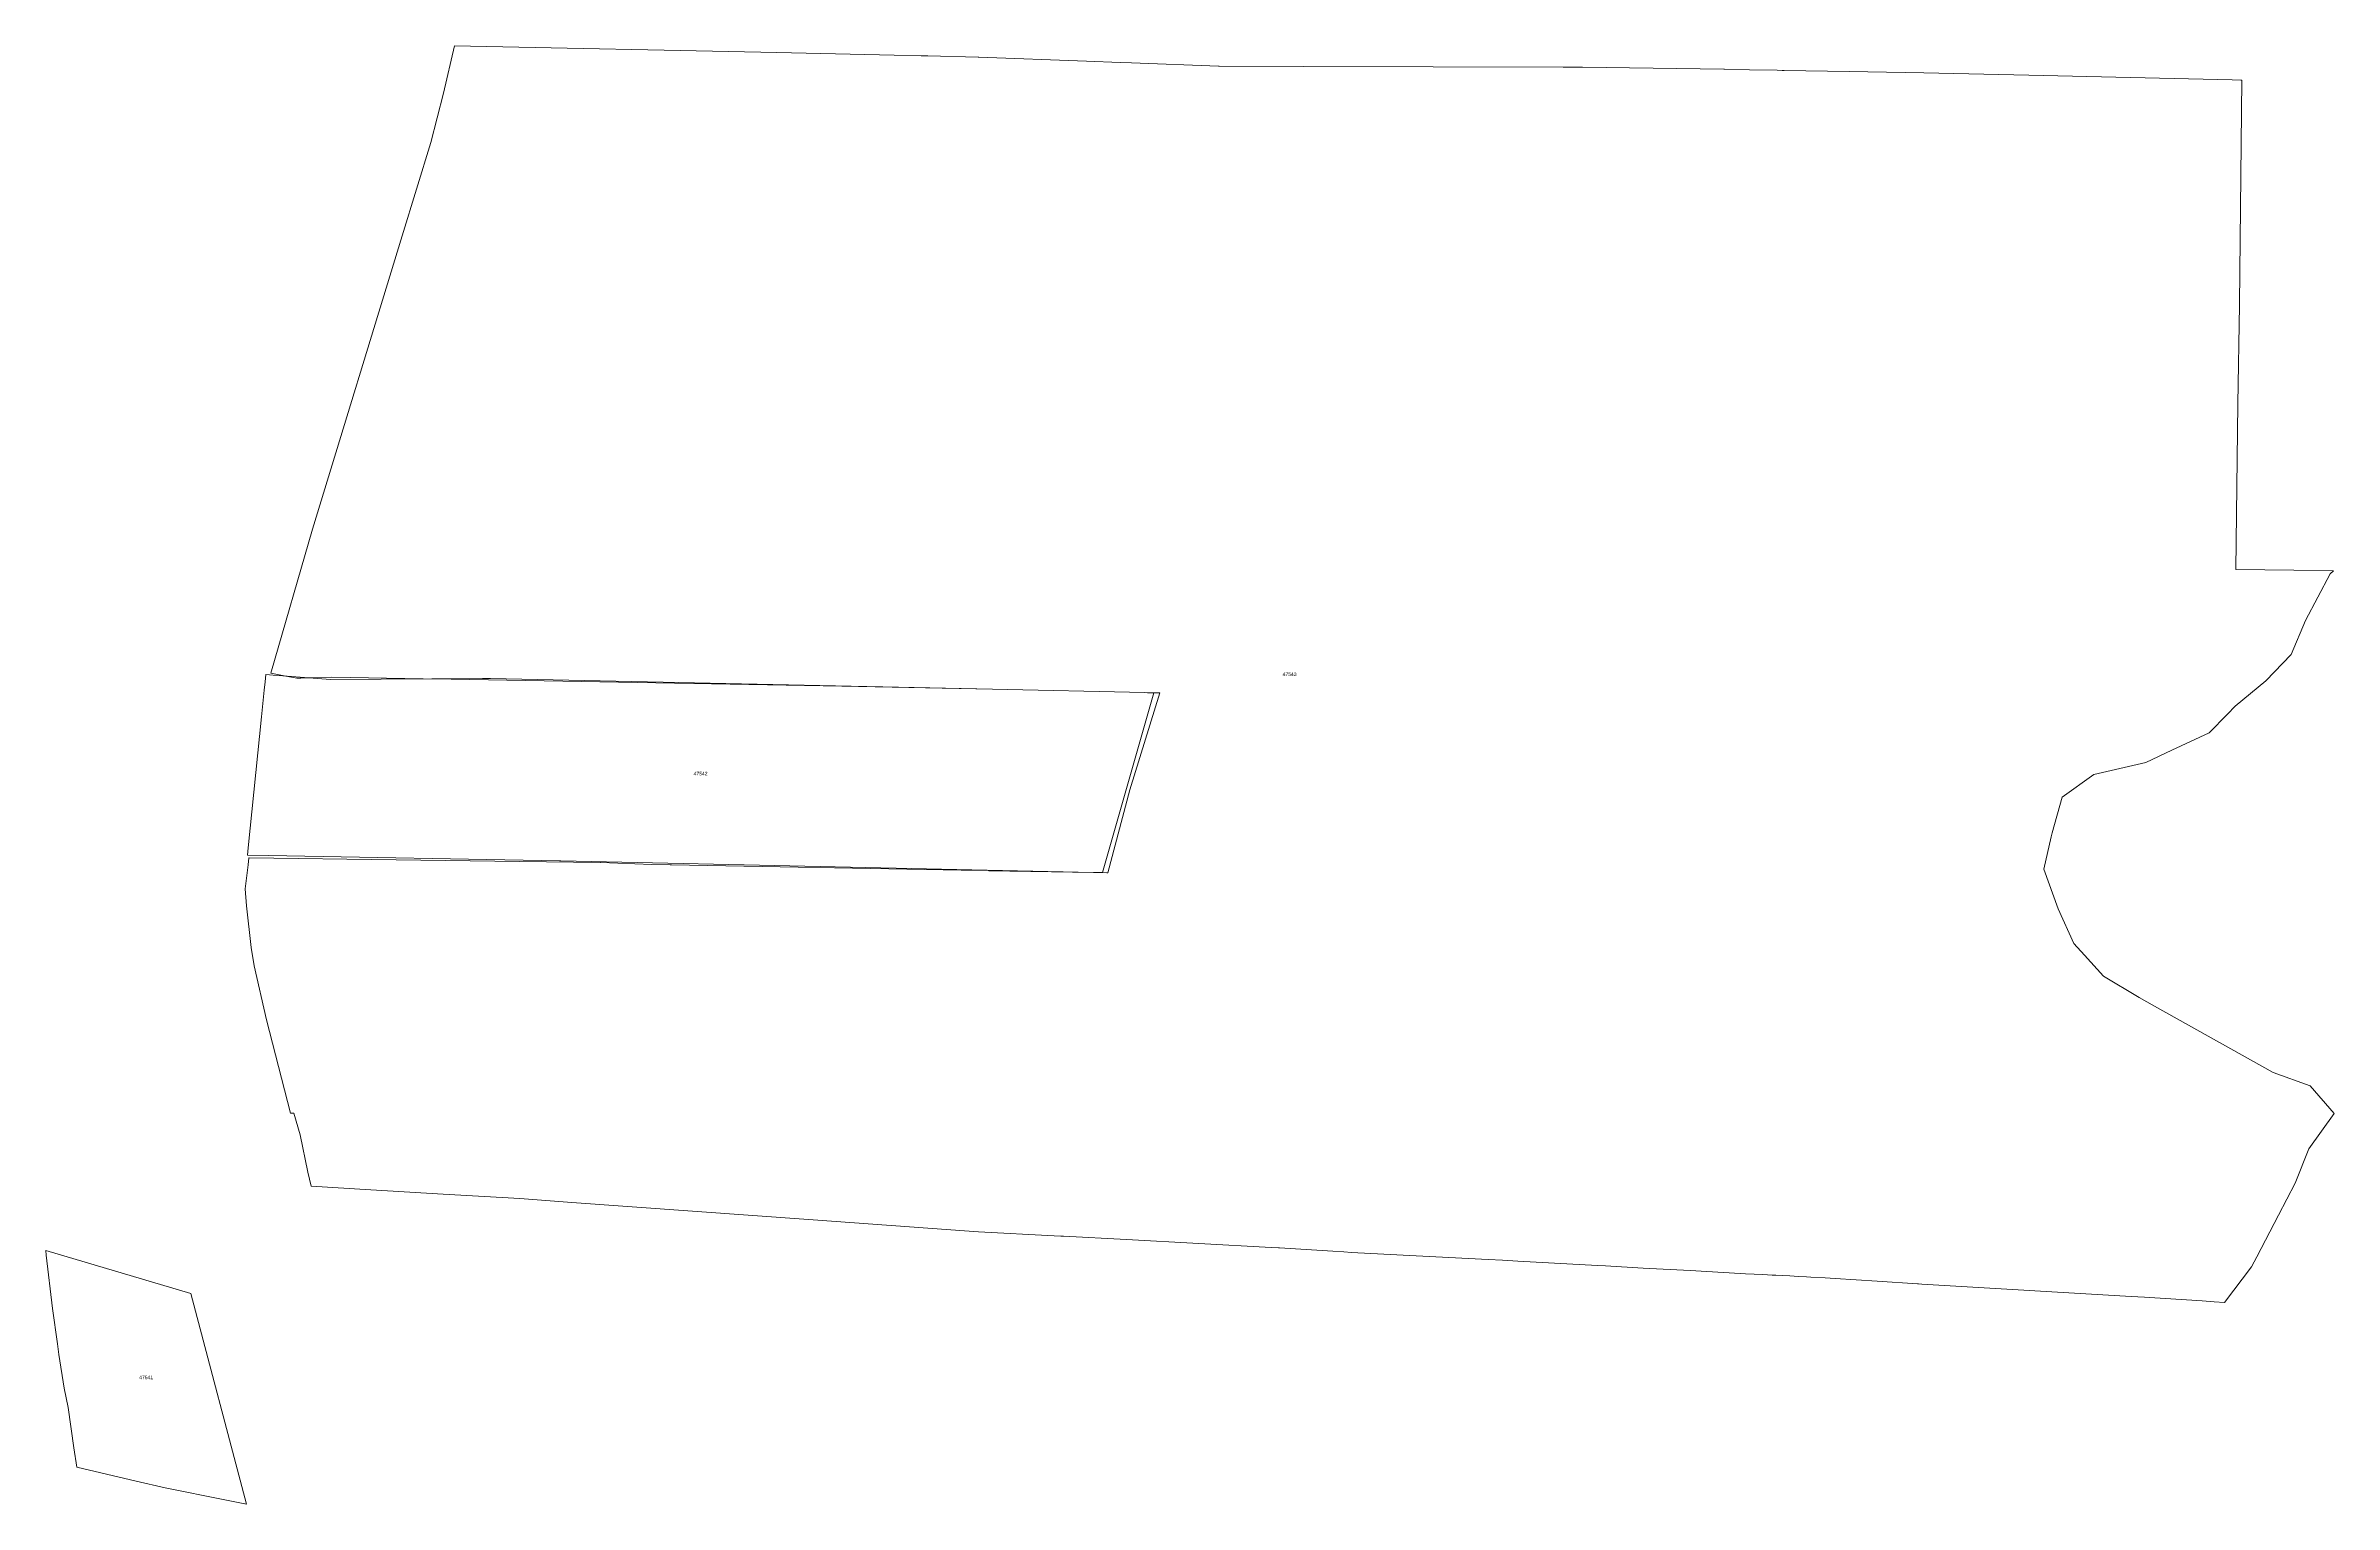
# Model space of a CAD drawing. Header units: metres. Extents: x 105313 to 106240, y 111784 to 118148.
# Drawn here: x 105313 to 105945, y 112699 to 113102 of the extents above; entities that cross this region are included whole.
import ezdxf
from ezdxf.enums import TextEntityAlignment as Align

# ---------------------------------------------------------------- set-up
doc = ezdxf.new("R2010")
doc.units = ezdxf.units.M
doc.layers.add('60-PREDIAL-COD', color=8, linetype='Continuous', lineweight=5)
doc.layers.add('60-PREDIAL-LOTE', color=42, linetype='CONTINUOUS', lineweight=13)

msp = doc.modelspace()

# ---------------------------------------------------------------- linework, layer by layer
at = {"layer": '60-PREDIAL-LOTE'}
for points in [[(105376.873, 112928.587), (105375.4944, 112928.853), (105387.0016, 112968.686), (105411.7593, 113049.6395), (105419.6574, 113075.465), (105423.1294, 113089.121), (105426.1554, 113102.183), (105515.2194, 113100.319), (105547.6642, 113099.5904), (105555.0702, 113099.4242), (105556.929, 113099.3824), (105570.7812, 113099.0708), (105570.9924, 113099.0656), (105600.7378, 113097.9256), (105610.021, 113097.57), (105613.2004, 113097.4482), (105637.1804, 113096.5298), (105637.2272, 113096.5274), (105637.3944, 113096.521), (105660.6094, 113096.4686), (105732.3994, 113096.306), (105737.7272, 113096.2318), (105776.7832, 113095.6894), (105776.9914, 113095.686), (105783.84, 113095.5606), (105791.4926, 113095.4208), (105792.8536, 113095.3954), (105793.401, 113095.3854), (105811.4307, 113095.0548), (105832.0384, 113094.677), (105861.0044, 113094.037), (105917.2084, 113092.733), (105919.597, 113092.7138), (105919.8174, 113092.713), (105919.1834, 113030.921), (105919.177, 113030.5466), (105918.7104, 113003.287), (105918.2274, 112957.522), (105934.238, 112957.3092), (105945.2095, 112957.1633), (105944.2364, 112956.3193), (105937.485, 112943.4385), (105933.4843, 112934.0593), (105926.4822, 112926.7432), (105918.042, 112919.7395), (105915.8697, 112917.529), (105910.8524, 112912.4234), (105900.5129, 112907.5848), (105893.3461, 112904.2309), (105878.9657, 112900.9156), (105870.2128, 112894.5997), (105867.4627, 112884.783), (105867.2123, 112883.6626), (105865.2128, 112874.7162), (105869.1529, 112863.7748), (105873.4681, 112854.2088), (105876.3936, 112850.9936), (105881.6598, 112845.206), (105891.4768, 112839.2671), (105895.7347, 112836.8869), (105928.4937, 112818.575), (105938.6857, 112814.887), (105945.3766, 112807.1971), (105938.3758, 112797.5043), (105934.5617, 112788.0008), (105934.5493, 112787.9769), (105929.9746, 112779.159), (105924.0004, 112767.6433), (105922.5592, 112764.8653), (105915.0361, 112755.001), (105912.2234, 112755.2294), (105908.8784, 112755.501), (105892.9504, 112756.52), (105889.3256, 112756.7334), (105831.4394, 112760.141), (105830.5542, 112760.1982), (105830.536, 112760.1994), (105830.526, 112760.2), (105830.5164, 112760.2008), (105830.4864, 112760.2026), (105830.2482, 112760.218), (105819.1371, 112760.9366), (105807.5734, 112761.6845), (105804.7524, 112761.867), (105800.8474, 112762.0632), (105799.644, 112762.1248), (105797.4414, 112762.2382), (105797.395, 112762.2406), (105795.0563, 112762.3579), (105791.1294, 112762.5548), (105790.1106, 112762.6062), (105787.5524, 112762.735), (105782.7702, 112762.9986), (105781.2552, 112763.0834), (105767.4983, 112763.8434), (105754.5144, 112764.5608), (105744.0684, 112765.1384), (105741.9243, 112765.2568), (105719.9294, 112766.472), (105715.6902, 112766.693), (105711.7348, 112766.8982), (105691.8266, 112767.936), (105673.9564, 112768.867), (105671.8478, 112768.9988), (105668.818, 112769.188), (105654.0274, 112770.112), (105653.7472, 112770.1272), (105651.75, 112770.2344), (105631.7792, 112771.3138), (105611.8084, 112772.3924), (105594.3564, 112773.335), (105593.674, 112773.3708), (105591.8378, 112773.4672), (105570.9294, 112774.564), (105568.375, 112774.7492), (105525.2738, 112777.8716), (105458.5736, 112782.7036), (105444.2394, 112783.742), (105423.0436, 112784.995), (105403.1165, 112786.1729), (105386.6054, 112787.149), (105385.6314, 112791.044), (105383.5674, 112801.329), (105381.8004, 112807.374), (105380.8834, 112807.328), (105374.2514, 112833.075), (105370.8374, 112848.002), (105370.0544, 112853.072), (105368.7134, 112864.566), (105368.3234, 112869.258), (105368.6997, 112872.2121), (105369.1703, 112875.9066), (105369.4154, 112877.831), (105369.4372, 112877.8308), (105369.4452, 112877.8308), (105383.0947, 112877.6764), (105396.4014, 112877.526), (105444.1452, 112876.8857), (105466.5054, 112876.5858), (105466.6424, 112876.584), (105480.6694, 112875.9962), (105485.7546, 112875.9046), (105486.1654, 112875.8972), (105566.1602, 112874.4566), (105573.5966, 112874.3226), (105573.7974, 112874.319), (105602.6566, 112873.8298), (105605.1486, 112873.7875), (105606.3924, 112873.7664), (105606.5934, 112873.763), (105612.6804, 112896.659), (105620.9764, 112923.408), (105620.776, 112923.4122), (105620.7704, 112923.4122), (105619.3193, 112923.4465), (105617.5928, 112923.4874), (105616.8564, 112923.5049), (105616.832, 112923.5054), (105574.8152, 112924.4177), (105533.1859, 112925.3216), (105425.2233, 112927.1856), (105417.4885, 112927.3191), (105392.3014, 112927.754), (105385.9795, 112927.5767), (105383.7212, 112927.5134), (105382.6014, 112927.482), (105379.6346, 112928.0543), (105376.873, 112928.587)], [(105436.0746, 112927.4288), (105436.1592, 112927.4283), (105574.8152, 112924.4177), (105616.832, 112923.5054), (105619.3206, 112923.4514), (105605.1452, 112873.7756), (105602.6566, 112873.8299), (105506.203, 112875.9342), (105455.6011, 112877.0382), (105455.2131, 112877.0467), (105374.8376, 112878.4882), (105368.9873, 112878.5931), (105369.1899, 112880.5828), (105372.8806, 112916.796), (105373.6295, 112924.1443), (105373.8679, 112926.4834), (105374.0706, 112928.4731), (105376.065, 112928.323), (105378.7452, 112928.1213), (105391.9502, 112927.1273), (105433.9075, 112927.4425), (105436.0746, 112927.4288)], [(105313.2917, 112769.384), (105353.3408, 112757.5534), (105368.7618, 112699.3103), (105362.7604, 112700.5133), (105346.2968, 112703.8133), (105338.2855, 112705.6905), (105321.8317, 112709.5302), (105321.0349, 112714.9326), (105319.4463, 112725.9881), (105318.3864, 112731.3516), (105316.8903, 112740.7138), (105316.5094, 112743.6156), (105315.1735, 112753.3422), (105313.4421, 112768.1014), (105313.2917, 112769.384)]]:
    msp.add_lwpolyline(points, close=True, dxfattribs=at)

# ---------------------------------------------------------------- texts
at = {"layer": '60-PREDIAL-COD'}
for s, p in [('47543', (105656.85, 112928.592)), ('47542', (105494.154, 112901.1243)), ('47541', (105341.0267, 112734.3472))]:
    msp.add_text(s, height=1, dxfattribs=at).set_placement(p, align=Align.MIDDLE_CENTER)

doc.saveas('drawing.dxf')
